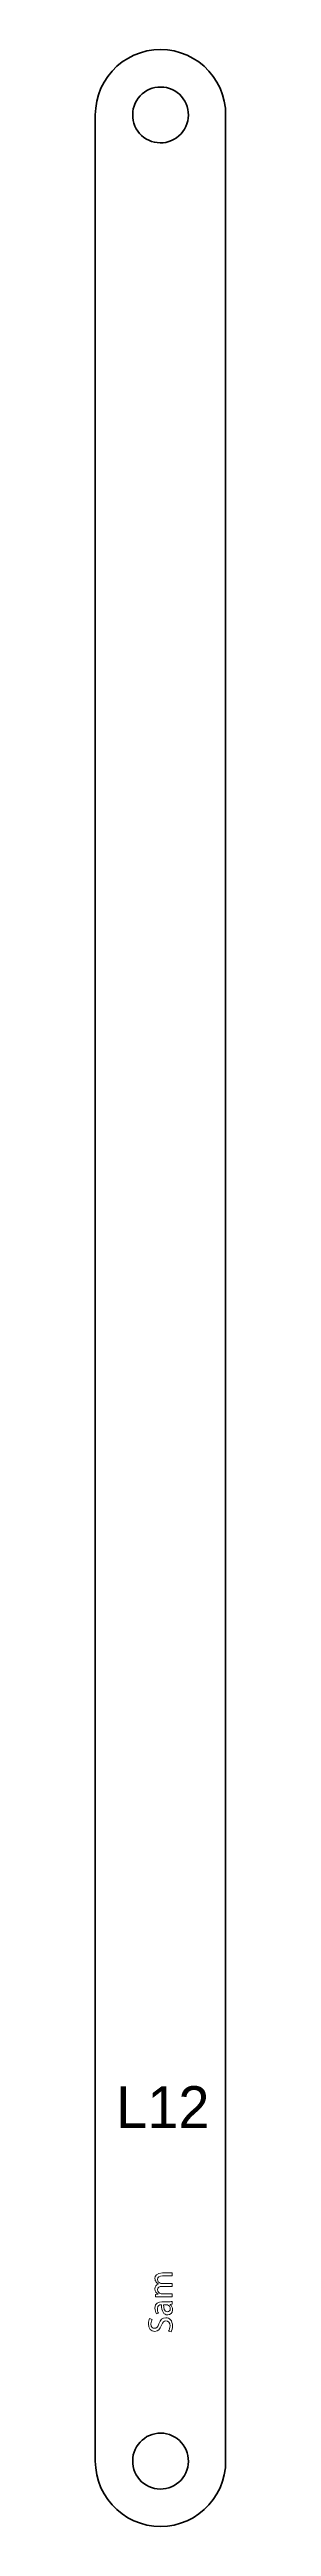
# Model space of a CAD drawing. Header units: millimetres. Extents: x 4 to 295, y -240 to -4.
# Drawn here: x 285.3 to 294.7, y -181.5 to -4.3 of the extents above; entities that cross this region are included whole.
import ezdxf

# ---------------------------------------------------------------- set-up
doc = ezdxf.new("R2010")
doc.units = ezdxf.units.MM
doc.header["$MEASUREMENT"] = 0
doc.layers.add('Layer 1', color=7, linetype='Continuous', lineweight=0)

# ---------------------------------------------------------------- blocks, each defined once
blk = doc.blocks.new('Block_11')
at = {"layer": 'Layer 1', "color": 240, "lineweight": 0, "true_color": 0xff1c24}
for points, knots in [([(289.98, -165.08), (289.85, -165.08), (289.75, -165.08), (289.65, -165.09), (289.65, -165.09), (289.65, -164.9), (289.65, -164.9), (289.65, -164.9), (289.84, -164.89), (289.84, -164.89), (289.84, -164.89), (289.84, -164.88), (289.84, -164.88), (289.73, -164.82), (289.62, -164.7), (289.62, -164.51), (289.62, -164.34), (289.72, -164.22), (289.86, -164.17), (289.86, -164.17), (289.86, -164.16), (289.86, -164.16), (289.8, -164.12), (289.75, -164.08), (289.71, -164.03), (289.65, -163.95), (289.62, -163.87), (289.62, -163.76), (289.62, -163.6), (289.73, -163.37), (290.15, -163.37), (290.15, -163.37), (290.85, -163.37), (290.85, -163.37), (290.85, -163.37), (290.85, -163.58), (290.85, -163.58), (290.85, -163.58), (290.17, -163.58), (290.17, -163.58), (289.94, -163.58), (289.8, -163.66), (289.8, -163.84), (289.8, -163.96), (289.89, -164.06), (290, -164.1), (290.03, -164.11), (290.07, -164.12), (290.11, -164.12), (290.11, -164.12), (290.85, -164.12), (290.85, -164.12), (290.85, -164.12), (290.85, -164.33), (290.85, -164.33), (290.85, -164.33), (290.13, -164.33), (290.13, -164.33), (289.94, -164.33), (289.8, -164.41), (289.8, -164.58), (289.8, -164.72), (289.91, -164.82), (290.02, -164.85), (290.05, -164.86), (290.09, -164.87), (290.13, -164.87), (290.13, -164.87), (290.85, -164.87), (290.85, -164.87), (290.85, -164.87), (290.85, -165.08), (290.85, -165.08), (290.85, -165.08), (289.98, -165.08), (289.98, -165.08)], [0, 0, 0, 0, 1, 1, 1, 2, 2, 2, 3, 3, 3, 4, 4, 4, 5, 5, 5, 6, 6, 6, 7, 7, 7, 8, 8, 8, 9, 9, 9, 10, 10, 10, 11, 11, 11, 12, 12, 12, 13, 13, 13, 14, 14, 14, 15, 15, 15, 16, 16, 16, 17, 17, 17, 18, 18, 18, 19, 19, 19, 20, 20, 20, 21, 21, 21, 22, 22, 22, 23, 23, 23, 24, 24, 24, 25, 25, 25, 25]), ([(290.85, -165.61), (290.85, -165.61), (290.7, -165.63), (290.7, -165.63), (290.7, -165.63), (290.7, -165.64), (290.7, -165.64), (290.8, -165.71), (290.88, -165.83), (290.88, -166.01), (290.88, -166.25), (290.71, -166.37), (290.54, -166.37), (290.24, -166.37), (290.09, -166.11), (290.09, -165.65), (290.09, -165.65), (290.06, -165.65), (290.06, -165.65), (289.96, -165.65), (289.79, -165.68), (289.79, -165.92), (289.79, -166.04), (289.82, -166.15), (289.87, -166.24), (289.87, -166.24), (289.73, -166.29), (289.73, -166.29), (289.67, -166.19), (289.62, -166.04), (289.62, -165.89), (289.62, -165.52), (289.87, -165.43), (290.12, -165.43), (290.12, -165.43), (290.57, -165.43), (290.57, -165.43), (290.67, -165.43), (290.77, -165.43), (290.85, -165.41), (290.85, -165.41), (290.85, -165.61), (290.85, -165.61)], [0, 0, 0, 0, 1, 1, 1, 2, 2, 2, 3, 3, 3, 4, 4, 4, 5, 5, 5, 6, 6, 6, 7, 7, 7, 8, 8, 8, 9, 9, 9, 10, 10, 10, 11, 11, 11, 12, 12, 12, 13, 13, 13, 14, 14, 14, 14]), ([(290.24, -165.65), (290.23, -165.88), (290.28, -166.15), (290.51, -166.15), (290.65, -166.15), (290.72, -166.06), (290.72, -165.95), (290.72, -165.79), (290.62, -165.69), (290.52, -165.66), (290.5, -165.65), (290.47, -165.65), (290.45, -165.65), (290.45, -165.65), (290.24, -165.65), (290.24, -165.65)], [0, 0, 0, 0, 1, 1, 1, 2, 2, 2, 3, 3, 3, 4, 4, 4, 5, 5, 5, 5]), ([(290.59, -167.53), (290.65, -167.44), (290.7, -167.3), (290.7, -167.15), (290.7, -166.93), (290.58, -166.8), (290.41, -166.8), (290.26, -166.8), (290.17, -166.89), (290.08, -167.11), (289.98, -167.38), (289.84, -167.55), (289.61, -167.55), (289.35, -167.55), (289.15, -167.34), (289.15, -167.01), (289.15, -166.84), (289.19, -166.72), (289.23, -166.64), (289.23, -166.64), (289.41, -166.7), (289.41, -166.7), (289.38, -166.76), (289.33, -166.87), (289.33, -167.02), (289.33, -167.25), (289.47, -167.33), (289.58, -167.33), (289.74, -167.33), (289.82, -167.23), (289.9, -167), (290.01, -166.72), (290.15, -166.57), (290.4, -166.57), (290.65, -166.57), (290.88, -166.77), (290.88, -167.16), (290.88, -167.32), (290.83, -167.5), (290.77, -167.59), (290.77, -167.59), (290.59, -167.53), (290.59, -167.53)], [0, 0, 0, 0, 1, 1, 1, 2, 2, 2, 3, 3, 3, 4, 4, 4, 5, 5, 5, 6, 6, 6, 7, 7, 7, 8, 8, 8, 9, 9, 9, 10, 10, 10, 11, 11, 11, 12, 12, 12, 13, 13, 13, 14, 14, 14, 14])]:
    blk.add_open_spline(points, degree=3, knots=knots, dxfattribs=at)

msp = doc.modelspace()

# ---------------------------------------------------------------- linework, layer by layer
at = {"layer": 'Layer 1', "color": 18, "lineweight": 35, "true_color": 0x000000}
for points in [[(294.69, -176.83), (294.67, -177.32), (294.59, -177.8), (294.46, -178.27), (294.29, -178.73), (294.07, -179.16), (293.8, -179.58), (293.49, -179.96), (293.15, -180.3), (292.76, -180.61), (292.35, -180.88), (291.92, -181.1), (291.46, -181.27), (290.99, -181.4), (290.51, -181.48), (290.02, -181.5), (289.53, -181.48), (289.04, -181.4), (288.57, -181.27), (288.11, -181.1), (287.68, -180.88), (287.27, -180.61), (286.89, -180.3), (286.54, -179.96), (286.23, -179.58), (285.97, -179.16), (285.74, -178.73), (285.57, -178.27), (285.44, -177.8), (285.37, -177.32), (285.34, -176.83), (285.34, -9.02), (285.37, -8.53), (285.44, -8.04), (285.57, -7.57), (285.74, -7.11), (285.97, -6.68), (286.23, -6.27), (286.54, -5.89), (286.89, -5.54), (287.27, -5.23), (287.68, -4.97), (288.11, -4.74), (288.57, -4.57), (289.04, -4.44), (289.53, -4.36), (290.02, -4.34), (290.51, -4.36), (290.99, -4.44), (291.46, -4.57), (291.92, -4.74), (292.35, -4.97), (292.76, -5.23), (293.15, -5.54), (293.49, -5.89), (293.8, -6.27), (294.07, -6.68), (294.29, -7.11), (294.46, -7.57), (294.59, -8.04), (294.67, -8.53), (294.69, -9.02)], [(288.06, -9.41), (288.11, -9.61), (288.18, -9.81), (288.27, -10), (288.38, -10.17), (288.51, -10.34), (288.66, -10.49), (288.82, -10.62), (289, -10.74), (289.18, -10.83), (289.38, -10.91), (289.58, -10.97), (289.78, -11), (289.99, -11.02), (290.2, -11.01), (290.41, -10.98), (290.61, -10.92), (290.81, -10.85), (291, -10.76), (291.17, -10.65), (291.34, -10.52), (291.49, -10.37), (291.62, -10.21), (291.74, -10.03), (291.83, -9.85), (291.91, -9.65), (291.97, -9.45), (292, -9.25), (292.02, -9.04), (292.01, -8.83), (291.98, -8.62), (291.93, -8.42), (291.85, -8.22), (291.76, -8.03), (291.65, -7.86), (291.52, -7.69), (291.37, -7.54), (291.21, -7.41), (291.04, -7.29), (290.85, -7.2), (290.66, -7.12), (290.45, -7.06), (290.25, -7.03), (290.04, -7.02), (289.83, -7.02), (289.62, -7.05), (289.42, -7.11), (289.22, -7.18), (289.04, -7.27), (288.86, -7.38), (288.69, -7.51), (288.55, -7.66), (288.41, -7.82), (288.3, -8), (288.2, -8.18), (288.12, -8.38), (288.06, -8.58), (288.03, -8.78), (288.02, -8.99), (288.02, -9.2)], [(288.06, -177.22), (288.11, -177.42), (288.18, -177.62), (288.27, -177.81), (288.38, -177.98), (288.51, -178.15), (288.66, -178.3), (288.82, -178.43), (289, -178.55), (289.18, -178.64), (289.38, -178.72), (289.58, -178.78), (289.78, -178.81), (289.99, -178.83), (290.2, -178.82), (290.41, -178.79), (290.61, -178.74), (290.81, -178.66), (291, -178.57), (291.17, -178.46), (291.34, -178.33), (291.49, -178.18), (291.62, -178.02), (291.74, -177.85), (291.83, -177.66), (291.91, -177.47), (291.97, -177.26), (292, -177.06), (292.02, -176.85), (292.01, -176.64), (291.98, -176.43), (291.93, -176.23), (291.85, -176.03), (291.76, -175.85), (291.65, -175.67), (291.52, -175.51), (291.37, -175.36), (291.21, -175.22), (291.04, -175.11), (290.85, -175.01), (290.66, -174.93), (290.45, -174.88), (290.25, -174.84), (290.04, -174.83), (289.83, -174.84), (289.62, -174.87), (289.42, -174.92), (289.22, -174.99), (289.04, -175.08), (288.86, -175.2), (288.69, -175.33), (288.55, -175.47), (288.41, -175.63), (288.3, -175.81), (288.2, -175.99), (288.12, -176.19), (288.06, -176.39), (288.03, -176.6), (288.02, -176.8), (288.02, -177.01)]]:
    msp.add_lwpolyline(points, close=True, dxfattribs=at)

# ---------------------------------------------------------------- block references
at = {"layer": 'Layer 1'}
msp.add_blockref('Block_11', (0, 0), dxfattribs=at)

# ---------------------------------------------------------------- texts
at = {"layer": 'Layer 1', "insert": (286.84, -153.01), "char_height": 0.2, "attachment_point": 7}
msp.add_mtext('\\C240;\\c2366701;\\FMyriad Pro|b0|i0|c1;\\H2.997200;\\W1.000000;L12', dxfattribs=at)

doc.saveas('drawing.dxf')
